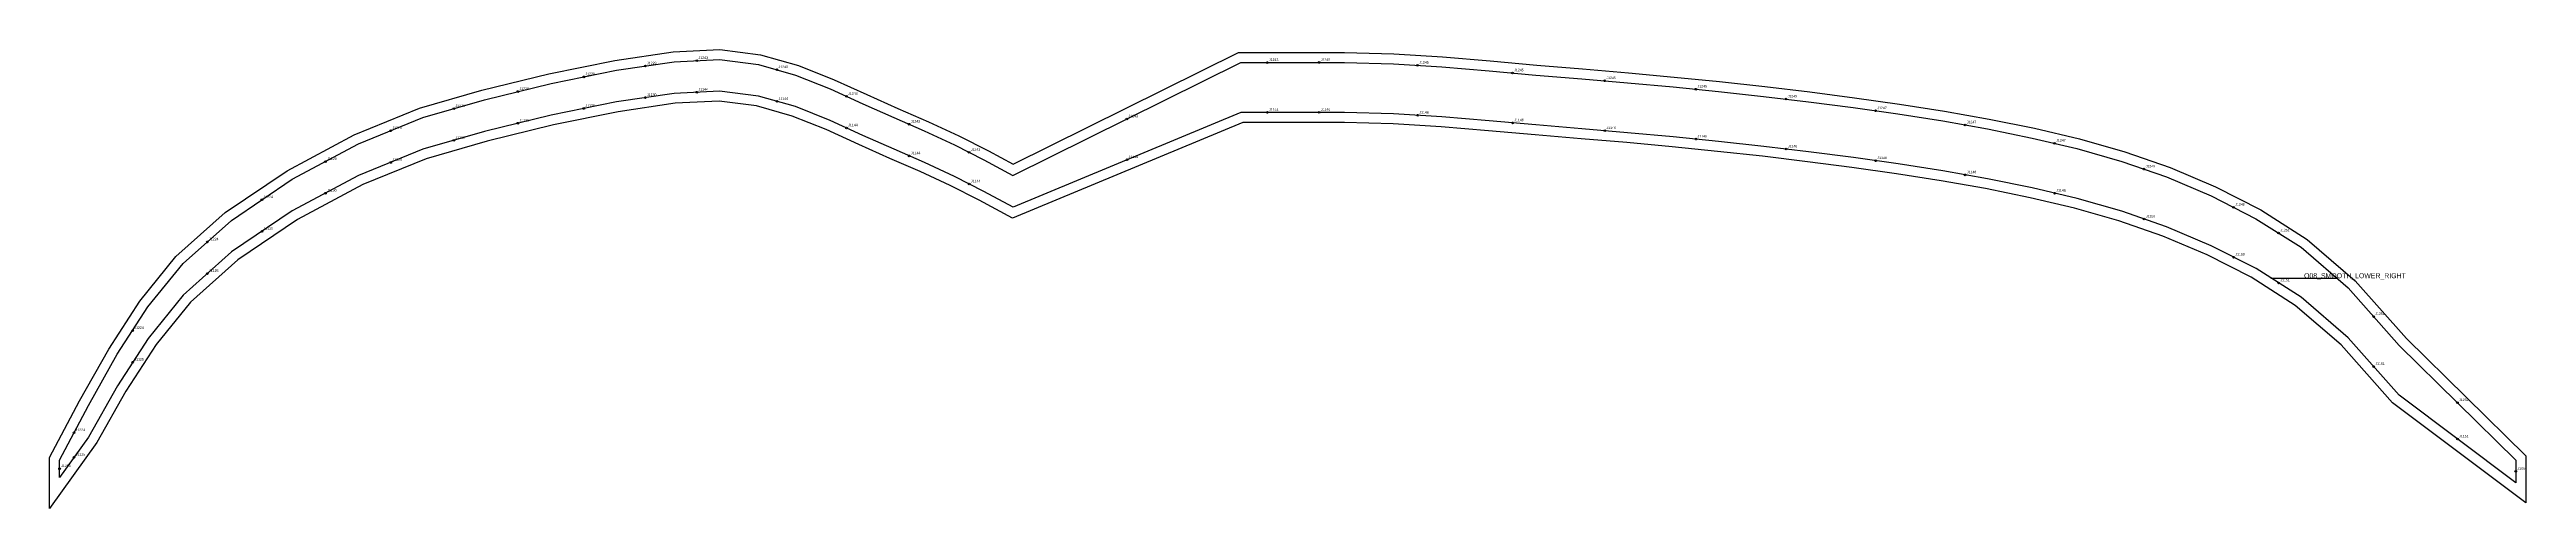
# Model space of a CAD drawing. Header units: millimetres. Extents: x -12 to 2960, y -58 to 493.
import ezdxf

# ---------------------------------------------------------------- set-up
doc = ezdxf.new("R2010")
doc.units = ezdxf.units.MM
for name, color, linetype in [('CUT', 1, 'Continuous'), ('GRAIN', 3, 'Continuous'), ('LABEL', 7, 'Continuous'), ('NOTCH', 2, 'Continuous'), ('SEW', 5, 'Continuous')]:
    doc.layers.add(name, color=color, linetype=linetype)

msp = doc.modelspace()

# ---------------------------------------------------------------- linework, layer by layer
at = {"layer": 'CUT'}
msp.add_lwpolyline([(-12, 3), (24.1, 71.2), (59.1, 133.3), (96.4, 191), (139.7, 244.3), (198.9, 297.4), (273, 347.5), (353.7, 390.7), (432, 422.6), (506.9, 444.4), (587.2, 464.1), (666.1, 480.1), (736.4, 490.5), (792.2, 493.2), (841.1, 486.9), (886.8, 473.9), (929.3, 456.9), (968.8, 438.9), (1006, 422.3), (1042.6, 406.4), (1078.9, 389.3), (1114.6, 371.3), (1144.2, 355.4), (1414.5, 489.4), (1481.1, 489.5), (1541.9, 489.6), (1601.1, 488), (1659.3, 484.3), (1716.4, 479.5), (1772.4, 474.5), (1827.5, 469.9), (1882.5, 465.2), (1937.3, 460.1), (1991.9, 454.7), (2046.1, 448.8), (2100, 442.3), (2153.9, 435.2), (2207.7, 427.6), (2261.6, 419.2), (2315.5, 409.5), (2369.6, 398.5), (2423.7, 385.8), (2478, 370.3), (2532.4, 351.3), (2586.8, 328.2), (2641.5, 300.4), (2696.8, 265.1), (2754.3, 215.4), (2815.9, 146), (2959.2, 5), (2959.3, -51.3), (2799.2, 68.8), (2737.5, 138.3), (2682.5, 185.8), (2629.7, 219.5), (2576.8, 246.4), (2523.8, 268.9), (2470.8, 287.4), (2417.7, 302.5), (2364.5, 315.1), (2311.1, 326), (2257.7, 335.5), (2204.3, 343.9), (2150.7, 351.4), (2097.2, 358.4), (2043.5, 364.9), (1989.5, 370.8), (1935.1, 376.2), (1880.5, 381.3), (1825.6, 386), (1770.4, 390.5), (1714.4, 395.6), (1657.7, 400.4), (1600.1, 404), (1541.7, 405.6), (1481.2, 405.5), (1419.8, 405.4), (1143.5, 290.7), (1103.6, 312), (1068.5, 329.7), (1032.7, 346.5), (996.4, 362.3), (959, 379), (919.9, 396.9), (879.1, 413.1), (836.3, 425.3), (791.3, 431.1), (738.8, 428.6), (670.3, 418.4), (592.5, 402.6), (513.2, 383.2), (440, 361.9), (364, 330.9), (285.5, 289), (213.8, 240.4), (157.2, 189.7), (115.9, 138.9), (79.7, 82.9), (44.9, 21), (-11.9, -58.3), (-12, 3)], close=True, dxfattribs=at)
at = {"layer": 'GRAIN'}
for p, q in [((2653.2, 218.4), (2733.2, 218.4)), ((2733.2, 218.4), (2728.2, 221.4))]:
    msp.add_line(p, q, dxfattribs=at)
at = {"layer": 'NOTCH'}
for centre in [(764.7, 479.8), (1449.2, 477.5), (1511.4, 477.6), (629, 460.3), (702.9, 473.4), (860.8, 468.8), (1629.5, 474.2), (1743.4, 465), (1854, 455.6), (1963.4, 445.5), (473, 422), (549.9, 442.6), (629.1, 422.3), (702.9, 435.4), (764.7, 441.8), (860.8, 430.8), (944.2, 436.9), (1449.3, 417.5), (1511.5, 417.6), (2071.6, 433.6), (2179.1, 419.5), (397.4, 395.5), (550, 404.6), (944.3, 398.9), (1019.4, 403.4), (1280.7, 409.7), (1629.6, 414.2), (1743.5, 405), (1854.1, 395.6), (1963.5, 385.5), (2286.5, 402.5), (319.1, 358.5), (397.5, 357.5), (473.1, 384), (1019.5, 365.4), (1091.4, 369.6), (1280.8, 360.7), (2071.7, 373.6), (2179.2, 359.5), (2393.8, 380.5), (1091.5, 331.6), (2286.6, 342.5), (2501.2, 349.5), (242.8, 312.6), (319.1, 320.5), (2393.9, 320.5), (2608.6, 303.6), (242.9, 274.6), (2501.3, 289.5), (2662.6, 272.7), (177.4, 262), (2608.7, 243.6), (177.4, 224), (2662.7, 212.7), (87.7, 155.5), (2776.6, 172.3), (87.8, 117.5), (2776.7, 112.3), (2877.2, 68.8), (17.3, 32.7), (17.4, 3.2), (2877.3, 25.2), (0, -10.5), (2947.2, -13.6)]:
    msp.add_circle(centre, 1, dxfattribs=at)
at = {"layer": 'SEW'}
msp.add_lwpolyline([(0, 0), (34.7, 65.4), (69.3, 127.1), (106.1, 184), (148.4, 236), (206.3, 287.9), (279.3, 337.3), (358.9, 379.8), (436, 411.3), (510, 432.8), (589.8, 452.4), (668.2, 468.3), (737.5, 478.5), (791.8, 481.1), (838.7, 475.1), (882.9, 462.5), (924.6, 445.9), (963.9, 428), (1001.2, 411.3), (1037.6, 395.4), (1073.7, 378.5), (1109.1, 360.6), (1144, 341.9), (1417.3, 477.4), (1481.1, 477.5), (1541.8, 477.6), (1600.6, 476), (1658.4, 472.3), (1715.4, 467.5), (1771.3, 462.5), (1826.5, 457.9), (1881.4, 453.2), (1936.2, 448.2), (1990.6, 442.8), (2044.7, 436.8), (2098.6, 430.4), (2152.3, 423.3), (2205.9, 415.8), (2259.6, 407.3), (2313.3, 397.8), (2367, 386.8), (2420.7, 374.1), (2474.4, 358.8), (2528.1, 340.1), (2581.8, 317.3), (2635.5, 289.9), (2689.6, 255.5), (2745.9, 206.8), (2807.2, 137.7), (2947.2, 0), (2947.2, -27.3), (2807.3, 77.7), (2746, 146.8), (2689.7, 195.5), (2635.6, 229.9), (2581.9, 257.3), (2528.2, 280.1), (2474.5, 298.8), (2420.8, 314.1), (2367.1, 326.8), (2313.4, 337.8), (2259.7, 347.3), (2206, 355.8), (2152.4, 363.3), (2098.7, 370.4), (2044.8, 376.8), (1990.7, 382.8), (1936.3, 388.2), (1881.5, 393.2), (1826.6, 397.9), (1771.4, 402.5), (1715.5, 407.5), (1658.5, 412.3), (1600.7, 416), (1541.9, 417.6), (1481.2, 417.5), (1417.4, 417.4), (1144.1, 303.9), (1109.2, 322.6), (1073.7, 340.5), (1037.7, 357.4), (1001.3, 373.3), (964, 390), (924.6, 407.9), (883, 424.5), (838.7, 437.1), (791.8, 443.1), (737.6, 440.5), (668.3, 430.3), (589.9, 414.4), (510.1, 394.8), (436, 373.3), (358.9, 341.8), (279.3, 299.3), (206.4, 249.9), (148.4, 198), (106.2, 146), (69.4, 89.1), (34.7, 27.4), (0, -21)], close=True, dxfattribs=at)

# ---------------------------------------------------------------- texts
at = {"layer": 'LABEL'}
for s, height, p in [('J1229', 3, (704.9, 475.4)), ('J1243', 3, (766.7, 481.8)), ('J1243', 3, (1451.2, 479.5)), ('J1245', 3, (1513.4, 479.6)), ('J1245', 3, (1631.5, 476.2)), ('J1229', 3, (551.9, 444.6)), ('J1229', 3, (631, 462.3)), ('J1144', 3, (766.7, 443.8)), ('J1243', 3, (862.8, 470.8)), ('J1245', 3, (1745.4, 467)), ('J1245', 3, (1856, 457.6)), ('J1245', 3, (1965.4, 447.5)), ('J1229', 3, (475, 424)), ('J1130', 3, (631.1, 424.3)), ('J1130', 3, (704.9, 437.4)), ('J1144', 3, (862.8, 432.8)), ('J1243', 3, (946.2, 438.9)), ('J1144', 3, (1451.3, 419.5)), ('J1146', 3, (1513.5, 419.6)), ('J1146', 3, (1631.6, 416.2)), ('J1245', 3, (2073.6, 435.6)), ('J1247', 3, (2181.1, 421.5)), ('J1229', 3, (399.4, 397.5)), ('J1130', 3, (475.1, 386)), ('J1130', 3, (552, 406.6)), ('J1144', 3, (946.3, 400.9)), ('J1243', 3, (1021.4, 405.4)), ('J1243', 3, (1282.7, 411.7)), ('J1146', 3, (1745.5, 407)), ('J1146', 3, (1856.1, 397.6)), ('J1146', 3, (1965.5, 387.5)), ('J1247', 3, (2288.5, 404.5)), ('J1229', 3, (321.1, 360.5)), ('J1130', 3, (399.5, 359.5)), ('J1144', 3, (1021.5, 367.4)), ('J1243', 3, (1093.4, 371.6)), ('J1144', 3, (1282.8, 362.7)), ('J1146', 3, (2073.7, 375.6)), ('J1148', 3, (2181.2, 361.5)), ('J1247', 3, (2395.8, 382.5)), ('J1144', 3, (1093.5, 333.6)), ('J1148', 3, (2288.6, 344.5)), ('J1249', 3, (2503.2, 351.5)), ('J1224', 3, (244.8, 314.6)), ('J1130', 3, (321.1, 322.5)), ('J1148', 3, (2395.9, 322.5)), ('J1249', 3, (2610.6, 305.6)), ('J1125', 3, (244.9, 276.6)), ('J1150', 3, (2503.3, 291.5)), ('J1251', 3, (2664.6, 274.7)), ('J1224', 3, (179.4, 264)), ('J1150', 3, (2610.7, 245.6)), ('J1125', 3, (179.4, 226)), ('J1151', 3, (2664.7, 214.7)), ('O08_SMOOTH_LOWER_RIGHT', 6, (2693.2, 218.4)), ('J1224', 3, (89.7, 157.5)), ('J1252', 3, (2778.6, 174.3)), ('J1125', 3, (89.8, 119.5)), ('J1151', 3, (2778.7, 114.3)), ('J1252', 3, (2879.2, 70.8)), ('J1224', 3, (19.3, 34.7)), ('J1151', 3, (2879.3, 27.2)), ('J1125', 3, (19.4, 5.2)), ('J1253', 3, (2, -8.5)), ('J1064', 3, (2949.2, -11.6))]:
    msp.add_text(s, height=height, dxfattribs=at).set_placement(p)

doc.saveas('drawing.dxf')
